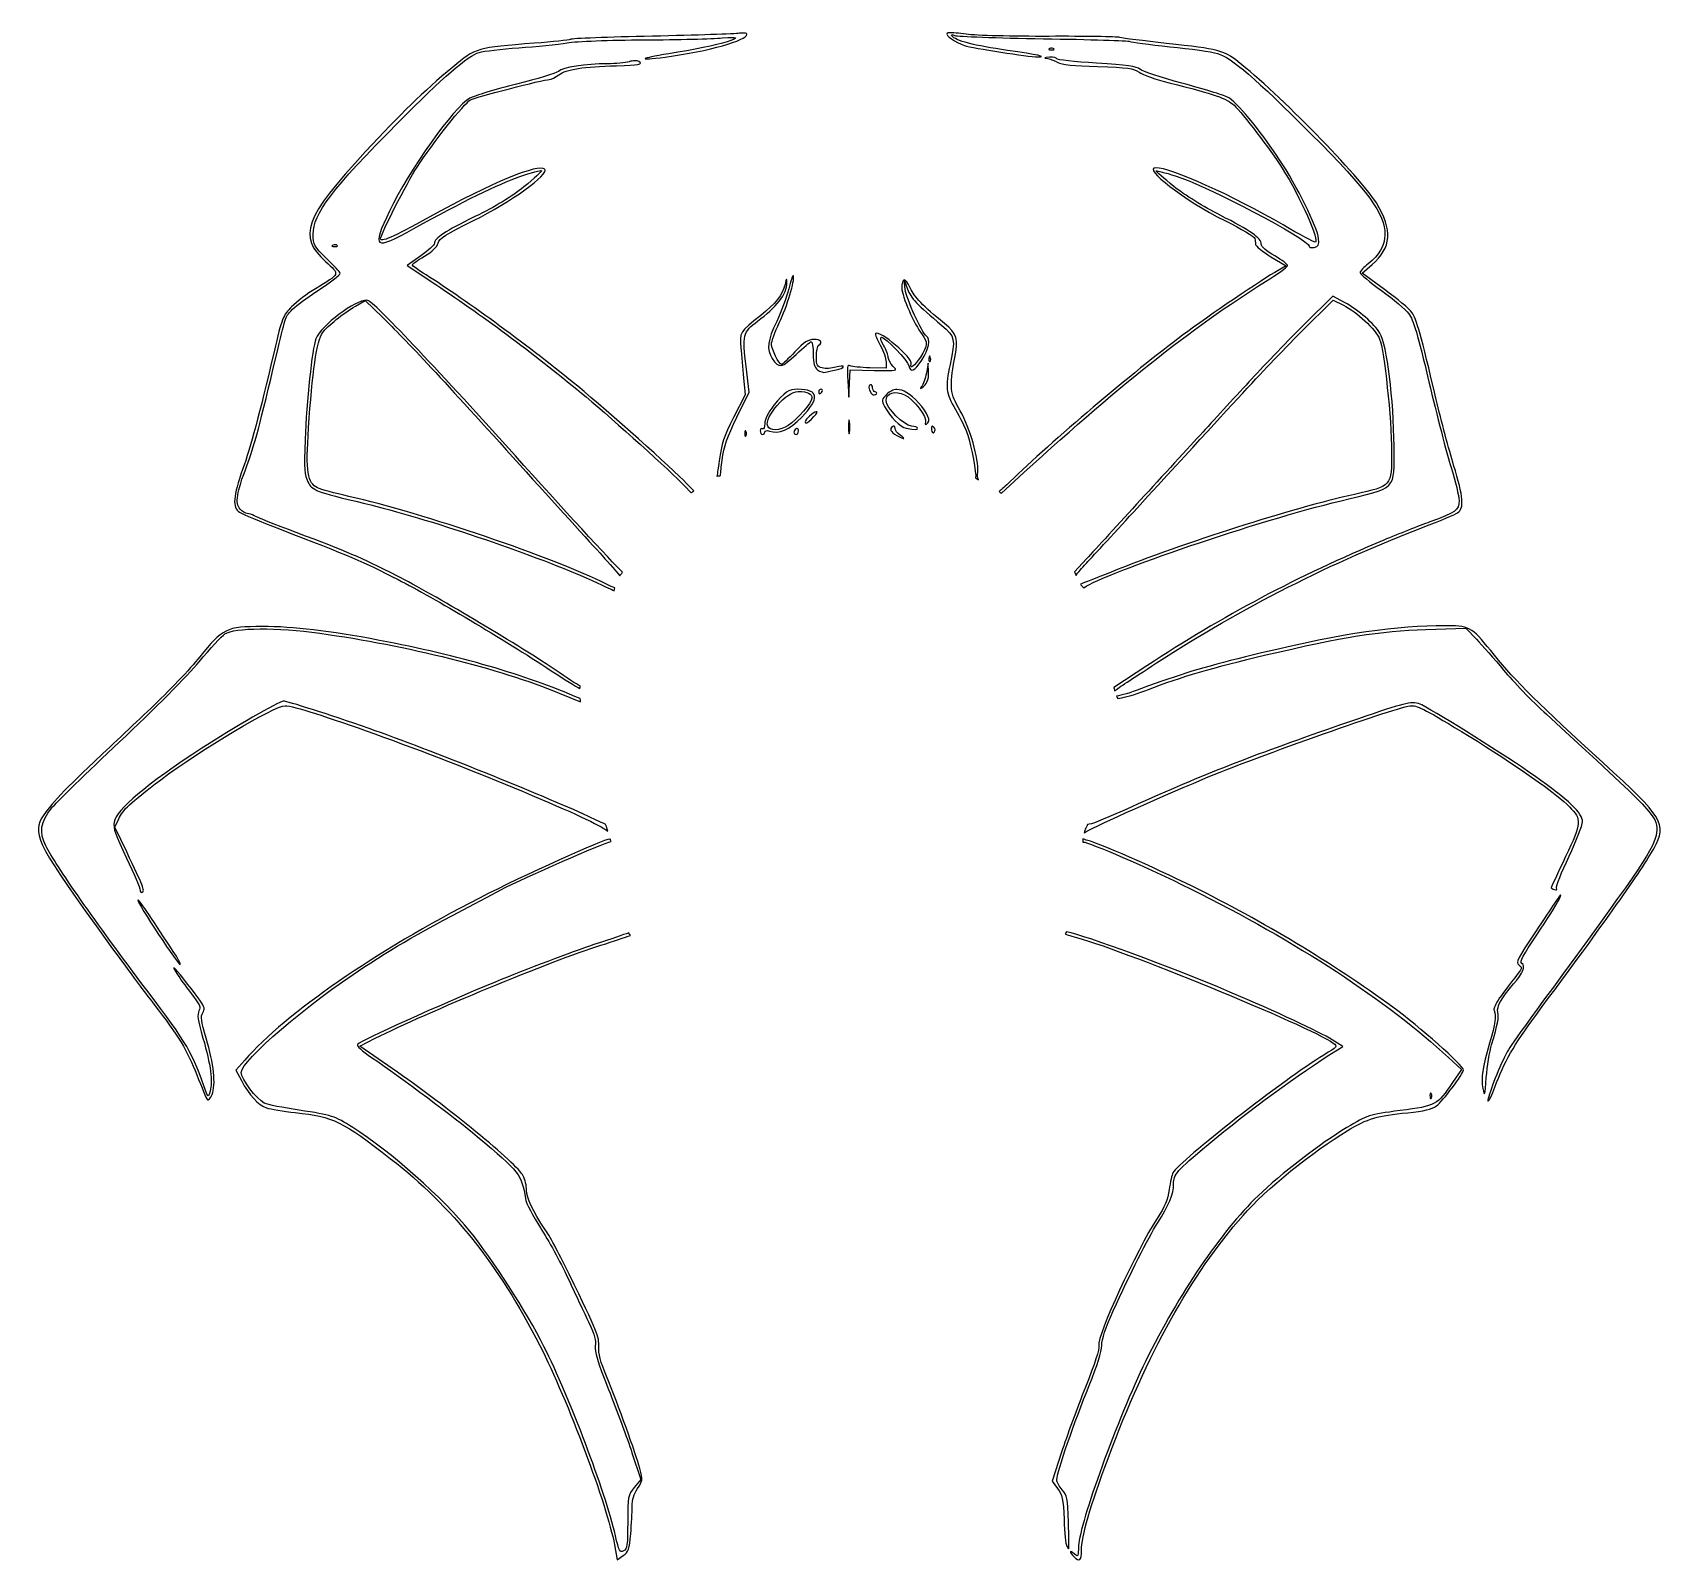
# Model space of a CAD drawing. Header units: millimetres. Extents: x -0.2 to 47.1, y -0.1 to 44.2.
import ezdxf

# ---------------------------------------------------------------- set-up
doc = ezdxf.new("R2010")
doc.units = ezdxf.units.MM
doc.layers.add('Capa_1', color=7, linetype='CONTINUOUS')

msp = doc.modelspace()

# ---------------------------------------------------------------- linework, layer by layer
at = {"layer": 'Capa_1', "color": 7}
for points in [[(20.363759, 44.152187)], [(26.343647, 44.157512)], [(29.326021, 43.714591)], [(17.255441, 43.349806)], [(29.250246, 43.452361)], [(8.59448, 38.027849)], [(21.642318, 37.025508)], [(21.834696, 37.141315)], [(25.045773, 37.010592)], [(9.502049, 36.424145)], [(25.775334, 34.808409)], [(21.967238, 33.85173)], [(21.982598, 33.787225)], [(22.64151, 33.852703)], [(24.073095, 33.983434)], [(22.502762, 33.198815)], [(20.446212, 32.651265)], [(21.948061, 32.716282)], [(23.453582, 32.964551)], [(24.742608, 32.78225)], [(25.851481, 32.782407)], [(40.767418, 27.013104)], [(16.540086, 20.847511)], [(30.213676, 20.861751)], [(2.889042, 19.078964)], [(44.034858, 19.226008)], [(40.267905, 13.499462)]]:
    msp.add_lwpolyline(points, close=True, dxfattribs=at)
for points in [[(11.063823, 37.710485), (10.668177, 37.431283), (11.5025, 36.87645)], [(35.654613, 37.683954), (36.095701, 37.418411), (35.86037, 37.286023)], [(38.944054, 36.732772), (38.288705, 37.206666), (38.579123, 37.456378)], [(25.04119, 37.02283), (25.04289, 37.00904)], [(25.04559, 37.01044), (25.04119, 37.02283)], [(25.075683, 36.740681), (25.04289, 37.00918)], [(25.04579, 37.01058), (25.14302, 36.74976)], [(9.172143, 36.253082), (9.4519, 36.418537), (9.952012, 35.936346)], [(36.53839, 35.517037), (37.451794, 36.429586), (37.74983, 36.284048)], [(37.446565, 36.5455), (36.631788, 35.738403)], [(37.782461, 36.36154), (37.446565, 36.5455)], [(24.522337, 34.638312), (24.522337, 34.459836), (24.051091, 34.471446)], [(25.742954, 34.604396), (25.687234, 34.319574)], [(25.750058, 34.336664), (25.742954, 34.604396)], [(20.402196, 34.179493), (20.443826, 33.689259), (20.110121, 33.034974)], [(20.209124, 33.040827), (20.566946, 33.765196), (20.471876, 34.5054)], [(23.416687, 34.098791), (23.448417, 33.624003), (23.468087, 34.016192), (23.487637, 34.408379), (24.175098, 34.396239)], [(24.837592, 33.844515), (24.837677, 33.844415)], [(18.695223, 31.055688), (18.887905, 30.854996)], [(18.964695, 30.910536), (18.762754, 31.118718)], [(27.853617, 30.840836), (28.236313, 31.192809)], [(30.323064, 28.95096), (29.971465, 28.571029)], [(6.471633, 26.989328), (6.471772, 26.989323)], [(40.135515, 26.905474), (41.288693, 26.943524), (41.597773, 26.623213)], [(32.068653, 25.854438), (31.111713, 25.223775)], [(15.066377, 25.0663), (15.682507, 24.813395)], [(7.086627, 24.832299), (7.086759, 24.832294)], [(31.222609, 24.909297), (31.346369, 24.930367)], [(39.807903, 24.785322), (39.807776, 24.785314)], [(2.556945, 20.475598), (2.217068, 21.184776), (2.327372, 21.430914)], [(29.742072, 18.162918), (29.742201, 18.162942)], [(10.235109, 14.212652), (9.303302, 14.856488), (9.747689, 15.082071)], [(37.577944, 14.749903), (37.733181, 14.846413), (37.428165, 15.037271)], [(5.971968, 14.45292), (5.716073, 14.16261), (5.874486, 13.860555)], [(40.787607, 14.529595), (41.163071, 14.181454), (40.906667, 13.803821)], [(17.172717, 3.099631), (17.430644, 2.325731), (17.239611, 2.092611)], [(29.598508, 3.112631), (29.328271, 2.277061), (29.484906, 2.066791)], [(16.664966, 0.437971), (16.744936, -0.000039), (16.919468, 0.125071)]]:
    msp.add_lwpolyline(points, dxfattribs=at)
for points in [[(17.763304, 44.060675), (16.494445, 44.033935), (15.42548, 43.992875), (15.387902, 43.969515)], [(17.535969, 43.955082), (18.501057, 43.959382), (19.510017, 43.983522), (19.778095, 44.008822)], [(20.281759, 44.143535), (20.165592, 44.124715), (19.032087, 44.087435), (17.763304, 44.060675)], [(18.133438, 43.458328), (19.413875, 43.630762), (20.492977, 43.933101), (20.492977, 44.119377)], [(19.778095, 44.008822), (20.780706, 44.103472), (19.685925, 43.778398), (18.236128, 43.550888)], [(20.363749, 44.152235), (20.338509, 44.151035), (20.310789, 44.148235), (20.281759, 44.143535)], [(20.492977, 44.119377), (20.492977, 44.143407), (20.439507, 44.155557), (20.363759, 44.152187)], [(26.287408, 44.147065), (26.227888, 44.087225), (26.522013, 43.88054), (26.791963, 43.792539)], [(26.343638, 44.157535), (26.312758, 44.156335), (26.293038, 44.152735), (26.287408, 44.147065)], [(26.839953, 44.117802), (26.628926, 44.146862), (26.436274, 44.161552), (26.343647, 44.157512)], [(26.428809, 44.066636), (26.399589, 44.114176), (26.426109, 44.118906), (26.510049, 44.081306)], [(28.031705, 43.649044), (27.088937, 43.783702), (26.510023, 43.93447), (26.428809, 44.066636)], [(26.510049, 44.081306), (26.578469, 44.050686), (27.731135, 44.008656), (29.071536, 43.987856)], [(29.235031, 44.056272), (28.192276, 44.051372), (27.123164, 44.078802), (26.839953, 44.117802)], [(29.071536, 43.987856), (30.411784, 43.967056), (31.537818, 43.931126), (31.573617, 43.907946)], [(31.281174, 44.024362), (31.191814, 44.046892), (30.270841, 44.061202), (29.235031, 44.056272)], [(32.635537, 43.852015), (31.980121, 43.924275), (31.370534, 44.001841), (31.281174, 44.024362)], [(10.415599, 41.572213), (11.699409, 42.866424), (12.433912, 43.50146), (12.752416, 43.592768)], [(14.348074, 43.856275), (12.714225, 43.737332), (12.638064, 43.715179), (11.987394, 43.168801)], [(12.752416, 43.592768), (12.881302, 43.629718), (13.396194, 43.689058), (13.896579, 43.724519)], [(13.896579, 43.724519), (14.396965, 43.759959), (15.025796, 43.8246), (15.293845, 43.868142)], [(15.387902, 43.969515), (15.350312, 43.946165), (14.882329, 43.895175), (14.348074, 43.856275)], [(15.293845, 43.868142), (15.577816, 43.914272), (16.513761, 43.950572), (17.535969, 43.955082)], [(18.236128, 43.550888), (17.379522, 43.416485), (17.301844, 43.346311), (18.133438, 43.458328)], [(26.791963, 43.792539), (27.020768, 43.717899), (28.655451, 43.46125), (28.901698, 43.46125)], [(28.901698, 43.46125), (29.199817, 43.46125), (28.912578, 43.52323), (28.031705, 43.649044)], [(29.254321, 43.701951), (29.202481, 43.681071), (29.217841, 43.665631), (29.293531, 43.662511)], [(29.326031, 43.714601), (29.303461, 43.715588), (29.277771, 43.711401), (29.254321, 43.701951)], [(29.293531, 43.662511), (29.362051, 43.659611), (29.400419, 43.675141), (29.378831, 43.696851)], [(29.378831, 43.696851), (29.368021, 43.707691), (29.348601, 43.713651), (29.326021, 43.714591)], [(31.573617, 43.907946), (31.609417, 43.884756), (32.129626, 43.817116), (32.729588, 43.757681)], [(34.702622, 43.3231), (34.271042, 43.657955), (34.176355, 43.682192), (32.635537, 43.852015)], [(32.729588, 43.757681), (33.329391, 43.698251), (33.949075, 43.610708), (34.106289, 43.563121)], [(34.106289, 43.563121), (34.516935, 43.438835), (35.202973, 42.849352), (36.811209, 41.238849)], [(11.987394, 43.168801), (11.125544, 42.445106), (10.481514, 41.820504), (9.468811, 40.72631)], [(15.042632, 43.044332), (14.981302, 42.988512), (14.435098, 42.821019), (13.828909, 42.672062)], [(16.464015, 43.263023), (15.827216, 43.259823), (15.167844, 43.158317), (15.042632, 43.044332)], [(15.059644, 42.94472), (15.258218, 43.101802), (15.782585, 43.184123), (16.723597, 43.20618)], [(17.089027, 43.323403), (16.977884, 43.291343), (16.696572, 43.264203), (16.464015, 43.263023)], [(16.723597, 43.20618), (17.36897, 43.2213), (17.506283, 43.24789), (17.371709, 43.331546)], [(17.255437, 43.349833), (17.204197, 43.348433), (17.144602, 43.339433), (17.089027, 43.323403)], [(17.371709, 43.331546), (17.349529, 43.345336), (17.306669, 43.351286), (17.255441, 43.349806)], [(29.250251, 43.452375), (29.078538, 43.445075), (29.068475, 43.437815), (29.196691, 43.413565)], [(29.196691, 43.413565), (29.283431, 43.397165), (29.415032, 43.345575), (29.489141, 43.29892)], [(29.461461, 43.406661), (29.461461, 43.436671), (29.366411, 43.457271), (29.250246, 43.452361)], [(30.604101, 43.281295), (29.975661, 43.320275), (29.461461, 43.376665), (29.461461, 43.406661)], [(29.489141, 43.29892), (29.578021, 43.24297), (29.969296, 43.20341), (30.63889, 43.182618)], [(31.865296, 43.102436), (31.771876, 43.187466), (31.504049, 43.225465), (30.604101, 43.281295)], [(30.63889, 43.182618), (31.52524, 43.155088), (31.677671, 43.134188), (31.841188, 43.017803)], [(33.078511, 42.702205), (32.476456, 42.862919), (31.930523, 43.043065), (31.865296, 43.102436)], [(38.703391, 39.237816), (38.25384, 39.975837), (35.840803, 42.439974), (34.702622, 43.3231)], [(13.828909, 42.672062), (13.222736, 42.52312), (12.617126, 42.340266), (12.483176, 42.265704)], [(12.498413, 42.218816), (12.64772, 42.299196), (14.616954, 42.806707), (14.781412, 42.807225)], [(14.781412, 42.807225), (14.839132, 42.807401), (14.964343, 42.869305), (15.059644, 42.94472)], [(31.841188, 43.017803), (31.94418, 42.944513), (32.335613, 42.807591), (32.710926, 42.713703)], [(32.710926, 42.713703), (34.054724, 42.377504), (34.360275, 42.271306), (34.586473, 42.061974)], [(34.400634, 42.298273), (34.27553, 42.359693), (33.680566, 42.541493), (33.078511, 42.702205)], [(12.483176, 42.265704), (12.015409, 42.005272), (10.73377, 40.206436), (10.158164, 39.002583)], [(10.955175, 40.272306), (11.40613, 40.966521), (12.324981, 42.12547), (12.498413, 42.218816)], [(35.906301, 40.487215), (35.313509, 41.382588), (34.656872, 42.17245), (34.400634, 42.298273)], [(34.586473, 42.061974), (34.838752, 41.828499), (35.632616, 40.792159), (35.981836, 40.240448)], [(7.950706, 38.33335), (7.951906, 38.926566), (8.481184, 39.62213), (10.415599, 41.572213)], [(36.811209, 41.238849), (38.495804, 39.551904), (38.950122, 38.930825), (38.949632, 38.315831)], [(9.468811, 40.72631), (7.696018, 38.81088), (7.498726, 38.270107), (8.308274, 37.544004)], [(9.899737, 38.20426), (9.899737, 38.328191), (10.660094, 39.818068), (10.955175, 40.272306)], [(14.652066, 40.211028), (14.47623, 40.38788), (13.135732, 39.834299), (11.31033, 38.831095)], [(12.589042, 38.729858), (13.655525, 39.257614), (14.790107, 40.072191), (14.652066, 40.211028)], [(13.928932, 40.000414), (14.256349, 40.112583), (14.539002, 40.18958), (14.556991, 40.171486)], [(32.327085, 40.258449), (31.920131, 40.258449), (33.148843, 39.314652), (34.319409, 38.728)], [(36.010775, 38.602122), (34.555248, 39.446976), (32.750613, 40.258449), (32.327085, 40.258449)], [(37.03333, 38.209415), (37.00537, 38.511899), (36.388185, 39.759359), (35.906301, 40.487215)], [(35.981836, 40.240448), (36.50112, 39.420075), (37.086646, 38.101419), (36.931668, 38.101419)], [(10.861875, 38.495754), (12.272727, 39.279553), (13.309811, 39.788333), (13.928932, 40.000414)], [(14.556991, 40.171486), (14.574991, 40.153396), (14.345968, 39.943269), (14.04812, 39.704614)], [(32.845592, 39.718549), (32.553812, 39.952279), (32.324678, 40.153282), (32.336469, 40.16512)], [(32.336469, 40.16512), (32.348259, 40.17698), (32.595786, 40.11342), (32.886463, 40.023923)], [(34.187515, 38.883611), (33.708528, 39.125591), (33.158733, 39.467702), (32.845592, 39.718549)], [(32.886463, 40.023923), (33.756833, 39.755912), (36.792486, 38.163929), (36.759663, 37.992643)], [(14.04812, 39.704614), (13.685253, 39.413847), (13.217125, 39.129761), (12.629276, 38.843641)], [(10.158164, 39.002583), (9.63637, 37.911258), (9.711934, 37.856903), (10.861875, 38.495754)], [(11.31033, 38.831095), (10.221171, 38.232515), (9.899737, 38.089694), (9.899737, 38.20426)], [(12.629276, 38.843641), (11.767106, 38.424021), (11.459471, 38.219635), (11.459471, 38.066671)], [(35.375472, 38.042426), (35.375472, 38.219917), (35.062226, 38.441728), (34.187515, 38.883611)], [(38.579123, 37.456378), (39.146232, 37.943897), (39.181516, 38.452629), (38.703391, 39.237816)], [(8.340008, 37.628256), (7.96665, 37.993415), (7.950117, 38.023496), (7.950706, 38.33335)], [(11.56521, 38.078254), (11.5991, 38.214128), (11.781582, 38.330294), (12.589042, 38.729858)], [(34.319409, 38.728), (34.793017, 38.490676), (35.184963, 38.259979), (35.190416, 38.215298)], [(36.931668, 38.101419), (36.899738, 38.101419), (36.485321, 38.326699), (36.010775, 38.602122)], [(38.949632, 38.315831), (38.949386, 38.014673), (38.778548, 37.718412), (38.467925, 37.480135)], [(8.52278, 38.015209), (8.47094, 37.994329), (8.48629, 37.978889), (8.56199, 37.975769)], [(8.59449, 38.027859), (8.57192, 38.028847), (8.54623, 38.024659), (8.52278, 38.015209)], [(8.56199, 37.975769), (8.63048, 37.972869), (8.668881, 37.988399), (8.64729, 38.010109)], [(8.64729, 38.010109), (8.63648, 38.020949), (8.61706, 38.026909), (8.59448, 38.027849)], [(11.459471, 38.066671), (11.459471, 38.024221), (11.281407, 37.863978), (11.063823, 37.710485)], [(11.168547, 37.696663), (11.401152, 37.83826), (11.538195, 37.970003), (11.56521, 38.078254)], [(35.190416, 38.215298), (35.195816, 38.170618), (35.203266, 38.092553), (35.206926, 38.041799)], [(35.206926, 38.041799), (35.210526, 37.991049), (35.412183, 37.829998), (35.654613, 37.683954)], [(35.766549, 37.708454), (35.524771, 37.845216), (35.375472, 37.972771), (35.375472, 38.042426)], [(36.759663, 37.992643), (36.752263, 37.954553), (36.814413, 37.937673), (36.900433, 37.954213)], [(36.900433, 37.954213), (37.032119, 37.979533), (37.051188, 38.016163), (37.03333, 38.209415)], [(8.308274, 37.544004), (8.731857, 37.16408), (8.743333, 37.1946), (8.015059, 36.757075)], [(8.729944, 37.209642), (8.729944, 37.230152), (8.554456, 37.41849), (8.340008, 37.628256)], [(11.216274, 37.158172), (10.993203, 37.299381), (10.811283, 37.429741), (10.811995, 37.447716)], [(10.811995, 37.447716), (10.812731, 37.465696), (10.973137, 37.577725), (11.168547, 37.696663)], [(35.499993, 36.966974), (35.836433, 37.177423), (36.122226, 37.380681), (36.134777, 37.418526)], [(36.134777, 37.418526), (36.147337, 37.456366), (35.981641, 37.58677), (35.766549, 37.708454)], [(38.467925, 37.480135), (38.339778, 37.381825), (38.235005, 37.267111), (38.235005, 37.225188)], [(7.928367, 36.598252), (8.462056, 36.951752), (8.729944, 37.156038), (8.729944, 37.209642)], [(15.602151, 33.936927), (14.282943, 35.024108), (12.381307, 36.420747), (11.216274, 37.158172)], [(20.804947, 35.820095), (21.338404, 36.204275), (21.667418, 36.631345), (21.655898, 36.924781)], [(21.600824, 36.883185), (21.530164, 36.585236), (21.314893, 36.3114), (20.895336, 35.985826)], [(21.433021, 35.771741), (21.661995, 36.250518), (21.886833, 37.000427), (21.841996, 37.135715)], [(21.642334, 37.02553), (21.634534, 37.01973), (21.622184, 36.97336), (21.600824, 36.883185)], [(21.655898, 36.924781), (21.653098, 36.996671), (21.649998, 37.031344), (21.642318, 37.025508)], [(21.834761, 37.141322), (21.813261, 37.132722), (21.760361, 36.975005), (21.707574, 36.756924)], [(21.841996, 37.135715), (21.840296, 37.140815), (21.837896, 37.142615), (21.834696, 37.141315)], [(25.04289, 37.00918), (25.00222, 37.00108), (24.97727, 36.92341), (24.97727, 36.772107)], [(25.04289, 37.00904), (25.043874, 37.00924), (25.04479, 37.01024), (25.04559, 37.01044)], [(25.223349, 36.779265), (25.152679, 36.938941), (25.090172, 37.015192), (25.045773, 37.010592)], [(28.236313, 31.192809), (31.179657, 33.900422), (33.333011, 35.61221), (35.499993, 36.966974)], [(35.86037, 37.286023), (35.420064, 37.038287), (33.850657, 35.973947), (33.100869, 35.414709)], [(38.235005, 37.225188), (38.235005, 37.183248), (38.513655, 36.948246), (38.854306, 36.703039)], [(7.310971, 36.123339), (7.394381, 36.214829), (7.672224, 36.428601), (7.928367, 36.598252)], [(8.015059, 36.757075), (7.782739, 36.617494), (7.473727, 36.383659), (7.328357, 36.237478)], [(9.502134, 36.424132), (9.180072, 36.441372), (8.176359, 35.699743), (8.028584, 35.308085)], [(9.556879, 36.410235), (9.541919, 36.418435), (9.523519, 36.423005), (9.502049, 36.424145)], [(13.8011, 31.924466), (11.748803, 34.2142), (9.794816, 36.279434), (9.556879, 36.410235)], [(11.5025, 36.87645), (12.973393, 35.898025), (14.414598, 34.820505), (15.846237, 33.628776)], [(21.707574, 36.756924), (21.647254, 36.507686), (21.489801, 36.083204), (21.358007, 35.813607)], [(24.97727, 36.772107), (24.97727, 36.551419), (25.341906, 35.72086), (25.562934, 35.43826)], [(25.690285, 35.389857), (25.560904, 35.470287), (25.109683, 36.462054), (25.075683, 36.740681)], [(25.14302, 36.74976), (25.24137, 36.485988), (25.411735, 36.305236), (26.137151, 35.695502)], [(26.208216, 35.757051), (25.588823, 36.256719), (25.340493, 36.514608), (25.223349, 36.779265)], [(38.854306, 36.703039), (39.194958, 36.45783), (39.549404, 36.157344), (39.641917, 36.03535)], [(39.729509, 36.075425), (39.658059, 36.176337), (39.304545, 36.472125), (38.944054, 36.732772)], [(7.328357, 36.237478), (7.075052, 35.982733), (7.053826, 35.928285), (6.818728, 34.92853)], [(6.879149, 34.800474), (7.144101, 35.927391), (7.150703, 35.947483), (7.310971, 36.123339)], [(8.220026, 35.483646), (8.382547, 35.693743), (8.808941, 36.038322), (9.172143, 36.253082)], [(9.952012, 35.936346), (10.607745, 35.304064), (11.760173, 34.066439), (13.931203, 31.663011)], [(20.895336, 35.985826), (20.30008, 35.52388), (20.275433, 35.483643), (20.321096, 35.047616)], [(37.74983, 36.284048), (38.130482, 36.098059), (38.682077, 35.582615), (38.798922, 35.303835)], [(38.807691, 35.46865), (38.64, 35.748644), (38.196351, 36.134988), (37.782461, 36.36154)], [(39.641917, 36.03535), (39.77405, 35.861129), (39.898957, 35.438516), (40.224536, 34.065093)], [(40.435632, 33.554553), (39.992142, 35.429221), (39.864655, 35.884548), (39.729509, 36.075425)], [(7.817652, 32.732335), (7.920126, 34.321359), (8.059768, 35.27649), (8.220026, 35.483646)], [(20.471876, 34.5054), (20.357578, 35.395149), (20.389286, 35.520748), (20.804947, 35.820095)], [(21.358007, 35.813607), (21.092, 35.270075), (21.060308, 35.002053), (21.231074, 34.739944)], [(21.208099, 35.148736), (21.207966, 35.232436), (21.309177, 35.512786), (21.433021, 35.771741)], [(24.216304, 35.462389), (24.197664, 35.443639), (24.258924, 35.290722), (24.352378, 35.122544)], [(25.250674, 34.57984), (25.306244, 34.747512), (24.332, 35.578753), (24.216304, 35.462389)], [(26.137151, 35.695502), (26.51714, 35.376102), (26.533532, 35.298732), (26.374514, 34.571665)], [(26.503206, 34.717729), (26.61872, 35.324838), (26.581476, 35.455938), (26.208216, 35.757051)], [(31.793042, 30.424092), (35.114803, 34.050864), (35.704925, 34.684263), (36.53839, 35.517037)], [(36.631788, 35.738403), (36.183573, 35.294491), (35.492262, 34.578306), (35.095452, 34.146931)], [(39.216156, 32.194296), (39.205396, 33.552998), (39.008241, 35.133776), (38.807691, 35.46865)], [(8.028584, 35.308085), (7.9209, 35.022645), (7.756482, 33.489979), (7.716457, 32.398596)], [(20.321096, 35.047616), (20.342866, 34.839765), (20.379336, 34.449104), (20.402196, 34.179493)], [(21.502199, 34.571691), (21.427739, 34.571691), (21.208344, 35.002173), (21.208099, 35.148736)], [(22.431468, 35.290699), (22.266582, 35.290699), (22.156594, 35.218749), (21.881851, 34.931194)], [(21.920061, 34.857906), (22.130662, 35.059931), (22.328122, 35.225326), (22.358863, 35.225326)], [(22.358863, 35.225326), (22.389603, 35.225326), (22.414713, 35.063961), (22.414713, 34.866841)], [(22.572616, 35.127287), (22.703321, 35.208527), (22.632346, 35.290699), (22.431468, 35.290699)], [(22.507626, 34.797785), (22.507626, 34.956738), (22.536866, 35.105068), (22.572616, 35.127287)], [(24.450794, 35.123548), (24.372414, 35.257169), (24.345351, 35.356153), (24.387204, 35.356153)], [(24.352378, 35.122544), (24.445838, 34.954384), (24.522337, 34.736469), (24.522337, 34.638312)], [(24.387204, 35.356153), (24.493565, 35.356153), (25.15577, 34.672774), (25.182177, 34.535777)], [(24.587248, 34.766595), (24.587248, 34.835025), (24.525818, 34.995666), (24.450794, 35.123548)], [(25.562934, 35.43826), (25.734131, 35.219374), (25.72606, 35.108156), (25.515074, 34.780912)], [(25.553579, 34.689229), (25.756858, 35.007832), (25.81615, 35.311617), (25.690285, 35.389857)], [(33.100869, 35.414709), (31.675154, 34.351206), (29.291042, 32.329276), (28.109146, 31.181078)], [(38.798922, 35.303835), (38.930041, 34.991002), (39.144812, 32.970606), (39.144812, 32.050288)], [(6.818728, 34.92853), (6.381468, 33.06909), (6.148591, 32.198521), (5.910399, 31.532255)], [(6.031751, 31.636166), (6.236493, 32.169378), (6.434213, 32.908009), (6.879149, 34.800474)], [(21.231074, 34.739944), (21.420902, 34.448566), (21.509141, 34.463707), (21.920061, 34.857906)], [(21.881851, 34.931194), (21.692957, 34.733467), (21.522169, 34.571691), (21.502199, 34.571691)], [(22.414713, 34.866841), (22.414713, 34.58696), (22.442713, 34.487332), (22.542406, 34.411971)], [(22.676954, 34.465981), (22.526379, 34.504001), (22.507626, 34.540861), (22.507626, 34.797785)], [(23.287496, 34.505291), (23.287496, 34.535021), (23.188186, 34.528691), (23.066888, 34.491261)], [(23.482437, 34.528256), (23.399127, 34.566856), (23.389557, 34.504486), (23.416687, 34.098791)], [(24.051091, 34.471446), (23.791948, 34.477946), (23.536053, 34.503406), (23.482437, 34.528256)], [(24.724842, 34.513182), (24.649142, 34.584112), (24.587248, 34.698151), (24.587248, 34.766595)], [(25.182177, 34.535777), (25.224197, 34.317755), (25.349671, 34.369664), (25.553579, 34.689229)], [(25.515074, 34.780912), (25.351907, 34.527838), (25.19352, 34.4074), (25.250674, 34.57984)], [(25.762254, 34.740493), (25.759454, 34.671583), (25.774814, 34.632981), (25.796404, 34.654703)], [(25.775314, 34.808403), (25.768414, 34.801503), (25.763794, 34.778543), (25.762254, 34.740493)], [(25.801604, 34.780069), (25.791244, 34.806129), (25.782174, 34.815289), (25.775334, 34.808409)], [(25.796404, 34.654703), (25.818004, 34.676423), (25.820374, 34.732883), (25.801604, 34.780069)], [(26.374514, 34.571665), (26.229152, 33.907043), (26.248347, 33.745413), (26.529498, 33.268076)], [(26.665932, 33.223918), (26.371424, 33.735516), (26.351383, 33.919783), (26.503206, 34.717729)], [(22.542406, 34.411971), (22.612616, 34.358891), (22.713967, 34.326771), (22.767583, 34.340601)], [(23.066888, 34.491261), (22.945587, 34.453821), (22.770118, 34.442461), (22.676954, 34.465981)], [(22.767583, 34.340601), (22.821203, 34.354441), (22.960111, 34.385001), (23.076281, 34.408521)], [(23.076281, 34.408521), (23.192448, 34.432041), (23.287496, 34.475561), (23.287496, 34.505291)], [(24.175098, 34.396239), (24.86231, 34.384209), (24.862438, 34.384259), (24.724842, 34.513182)], [(25.687234, 34.319574), (25.656614, 34.16295), (25.594544, 33.986452), (25.549261, 33.927385)], [(25.612081, 33.944475), (25.721531, 34.038395), (25.755438, 34.134789), (25.750058, 34.336664)], [(35.095452, 34.146931), (34.69864, 33.715541), (34.062689, 33.024278), (33.682191, 32.610862)], [(40.224536, 34.065093), (40.452496, 33.103471), (40.741569, 31.988325), (40.866811, 31.587242)], [(18.762754, 31.118718), (18.312981, 31.582651), (16.533336, 33.16952), (15.602151, 33.936927)], [(15.846237, 33.628776), (16.66861, 32.944209), (18.273951, 31.494315), (18.695223, 31.055688)], [(21.098134, 32.7825), (20.995172, 33.052356), (21.642036, 33.787225), (21.982598, 33.787225)], [(21.967238, 33.851715), (21.705967, 33.852915), (21.58095, 33.768545), (21.279394, 33.387651)], [(22.377735, 33.592281), (22.377735, 33.458485), (21.965318, 32.985099), (21.689384, 32.80216)], [(22.081984, 33.046418), (22.613051, 33.584803), (22.575264, 33.848762), (21.967238, 33.85173)], [(21.982598, 33.787225), (22.252211, 33.787225), (22.377735, 33.725315), (22.377735, 33.592281)], [(22.6415, 33.852703), (22.60365, 33.852703), (22.57271, 33.823293), (22.57271, 33.787333)], [(22.57271, 33.787333), (22.57271, 33.751393), (22.58563, 33.721963), (22.6014, 33.721963)], [(22.6014, 33.721963), (22.61717, 33.721963), (22.64811, 33.751373), (22.6702, 33.787333)], [(22.6702, 33.787333), (22.69228, 33.823293), (22.6794, 33.852703), (22.64151, 33.852703)], [(24.073164, 33.983431), (24.005584, 33.983431), (24.014554, 33.859438), (24.090044, 33.737167)], [(24.132375, 33.890754), (24.132375, 33.941684), (24.105675, 33.983434), (24.073095, 33.983434)], [(24.090044, 33.737167), (24.118314, 33.691637), (24.174494, 33.674997), (24.214945, 33.700147)], [(24.210445, 33.772027), (24.167525, 33.786407), (24.132375, 33.839827), (24.132375, 33.890754)], [(24.214945, 33.700147), (24.268675, 33.733547), (24.267675, 33.752927), (24.210445, 33.772027)], [(24.542304, 33.706282), (24.388953, 33.55189), (24.38537, 33.532946), (24.478074, 33.354692)], [(24.522291, 33.523436), (24.522291, 33.740704), (24.784181, 33.823424), (25.058072, 33.692719)], [(24.837677, 33.844415), (24.730993, 33.843922), (24.633246, 33.797725), (24.542304, 33.706282)], [(25.457149, 33.461648), (25.218252, 33.718504), (25.015242, 33.845204), (24.837592, 33.844515)], [(25.058072, 33.692719), (25.321106, 33.567106), (25.721715, 33.044275), (25.666201, 32.898769)], [(25.549261, 33.927385), (25.493131, 33.854145), (25.513161, 33.859535), (25.612081, 33.944475)], [(21.279394, 33.387651), (21.104324, 33.166517), (21.012962, 32.985398), (21.012962, 32.859628)], [(22.502764, 33.198816), (22.419394, 33.186536), (22.182766, 32.982423), (22.182766, 32.907357)], [(22.36352, 32.990597), (22.46278, 33.087147), (22.536962, 33.177558), (22.528022, 33.191415)], [(22.528022, 33.191415), (22.523522, 33.198415), (22.514682, 33.200515), (22.502762, 33.198815)], [(24.478074, 33.354692), (24.63413, 33.054614), (24.9309, 32.757177), (25.107276, 32.724154)], [(25.255661, 32.784382), (25.041708, 32.796892), (24.522291, 33.320412), (24.522291, 33.523436)], [(25.692861, 32.839919), (25.830531, 32.925499), (25.744271, 33.15296), (25.457149, 33.461648)], [(26.529498, 33.268076), (26.668356, 33.032324), (26.828937, 32.699297), (26.886431, 32.528002)], [(27.174678, 31.452694), (27.206568, 31.841272), (26.95234, 32.726401), (26.665932, 33.223918)], [(40.937902, 31.65898), (40.806729, 32.08818), (40.580719, 32.941248), (40.435632, 33.554553)], [(8.08002, 30.99826), (7.782609, 31.141329), (7.735229, 31.454415), (7.817652, 32.732335)], [(20.110121, 33.034974), (19.829241, 32.483986), (19.763856, 32.286363), (19.69607, 31.781431)], [(19.78149, 31.799793), (19.837, 32.209953), (19.925138, 32.465891), (20.209124, 33.040827)], [(20.446212, 32.651266), (20.439312, 32.644366), (20.434692, 32.621406), (20.433142, 32.583346)], [(20.472482, 32.622925), (20.462122, 32.648985), (20.453032, 32.658145), (20.446212, 32.651265)], [(20.947972, 32.708729), (20.912232, 32.730939), (20.882982, 32.703329), (20.882982, 32.647199)], [(20.882982, 32.647199), (20.882982, 32.591149), (20.912222, 32.545323), (20.947972, 32.545323)], [(21.012962, 32.859628), (21.012962, 32.748664), (20.985652, 32.685311), (20.947972, 32.708729)], [(21.012962, 32.615033), (21.012962, 32.656023), (21.068832, 32.666903), (21.148527, 32.641463)], [(21.689384, 32.80216), (21.455675, 32.647205), (21.153594, 32.637125), (21.098134, 32.7825)], [(21.148527, 32.641463), (21.432487, 32.550833), (21.713337, 32.672683), (22.081984, 33.046418)], [(21.922801, 32.708746), (21.887061, 32.686536), (21.857811, 32.640566), (21.857811, 32.606746)], [(21.948071, 32.716246), (21.940271, 32.716493), (21.931741, 32.714246), (21.922801, 32.708746)], [(21.922801, 32.545336), (21.958551, 32.545336), (21.987791, 32.591166), (21.987791, 32.647212)], [(21.987791, 32.647212), (21.987791, 32.689252), (21.971351, 32.715242), (21.948061, 32.716282)], [(22.182766, 32.907357), (22.182766, 32.847737), (22.246826, 32.877227), (22.36352, 32.990597)], [(23.43609, 32.774076), (23.4356, 32.594336), (23.44771, 32.513033), (23.46313, 32.593427)], [(23.45361, 32.964551), (23.44371, 32.979551), (23.43647, 32.908881), (23.43609, 32.774076)], [(23.464112, 32.920251), (23.460412, 32.945091), (23.456812, 32.959551), (23.453582, 32.964551)], [(23.46313, 32.593427), (23.47865, 32.673817), (23.48059, 32.820893), (23.464112, 32.920251)], [(24.717343, 32.774046), (24.606641, 32.705236), (24.644893, 32.618757), (24.831073, 32.517184)], [(24.742603, 32.782246), (24.734803, 32.782186), (24.726283, 32.779546), (24.717343, 32.774046)], [(24.782338, 32.72046), (24.782338, 32.75918), (24.765898, 32.78242), (24.742608, 32.78225)], [(24.928563, 32.523984), (24.848143, 32.580404), (24.782338, 32.668798), (24.782338, 32.72046)], [(25.107276, 32.724154), (25.377281, 32.673594), (25.432145, 32.674094), (25.432095, 32.725142)], [(25.432095, 32.725142), (25.43207, 32.752102), (25.352725, 32.778712), (25.255661, 32.784382)], [(25.666201, 32.898769), (25.644811, 32.842719), (25.656401, 32.817249), (25.692861, 32.839919)], [(25.851481, 32.782372), (25.837891, 32.776772), (25.834731, 32.745682), (25.839161, 32.686502)], [(25.839161, 32.686502), (25.846161, 32.594512), (25.871631, 32.568897), (25.913931, 32.611442)], [(25.868621, 32.779707), (25.861621, 32.783307), (25.856021, 32.784307), (25.851481, 32.782407)], [(25.903401, 32.751107), (25.889341, 32.765237), (25.877891, 32.774897), (25.868621, 32.779707)], [(25.913931, 32.611442), (25.956231, 32.653982), (25.952731, 32.701632), (25.903401, 32.751107)], [(7.716457, 32.398596), (7.684037, 31.514368), (7.693277, 31.375738), (7.798707, 31.173777)], [(20.433142, 32.583346), (20.430342, 32.514436), (20.445702, 32.475832), (20.467282, 32.497556)], [(20.467282, 32.497556), (20.488882, 32.519276), (20.491252, 32.575736), (20.472482, 32.622925)], [(20.947972, 32.545323), (20.983722, 32.545323), (21.012962, 32.576653), (21.012962, 32.615033)], [(21.857811, 32.606746), (21.857811, 32.572936), (21.887061, 32.545336), (21.922801, 32.545336)], [(24.831073, 32.517184), (25.063605, 32.390308), (25.11401, 32.393824), (24.928563, 32.523984)], [(26.886431, 32.528002), (26.989682, 32.220362), (27.138427, 31.388293), (27.111608, 31.285437)], [(33.682191, 32.610862), (33.301696, 32.197464), (32.492153, 31.314966), (31.883313, 30.649927)], [(37.650183, 30.618781), (39.322361, 31.017374), (39.226251, 30.920701), (39.216156, 32.194296)], [(16.898117, 28.56343), (16.57293, 28.87851), (15.11433, 30.459311), (13.8011, 31.924466)], [(19.69607, 31.781431), (19.6677, 31.570148), (19.64885, 31.435115), (19.6246, 31.337539)], [(19.7344, 31.353859), (19.7398, 31.451629), (19.75626, 31.613355), (19.78149, 31.799793)], [(39.144812, 32.050288), (39.144812, 31.046544), (39.148712, 31.05111), (38.072492, 30.810661)], [(5.910399, 31.532255), (5.632373, 30.754555), (5.609797, 30.434624), (5.822949, 30.294159)], [(5.839449, 30.38658), (5.687855, 30.555047), (5.735521, 30.864707), (6.031751, 31.636166)], [(13.931203, 31.663011), (14.905382, 30.584562), (15.97616, 29.404451), (16.310542, 29.04077)], [(19.6246, 31.337539), (19.6296, 31.338739), (19.63472, 31.339839), (19.63971, 31.340839)], [(19.63971, 31.340839), (19.67089, 31.347939), (19.70267, 31.350739), (19.7344, 31.353859)], [(27.111608, 31.285437), (27.130428, 31.272227), (27.150058, 31.260147), (27.169748, 31.248287)], [(27.191058, 31.235917), (27.167718, 31.289807), (27.166498, 31.352515), (27.174678, 31.452694)], [(27.169748, 31.248287), (27.176848, 31.244087), (27.183948, 31.239987), (27.191058, 31.235917)], [(40.866811, 31.587242), (40.992055, 31.186139), (41.094527, 30.755657), (41.094527, 30.630646)], [(41.054298, 30.27905), (41.250559, 30.408376), (41.223884, 30.722738), (40.937902, 31.65898)], [(7.798707, 31.173777), (7.930281, 30.921705), (7.993573, 30.89764), (9.444885, 30.549751)], [(8.987204, 30.751228), (8.577605, 30.844158), (8.169382, 30.955274), (8.08002, 30.99826)], [(16.431125, 28.217968), (14.889889, 28.986141), (11.135211, 30.263942), (8.987204, 30.751228)], [(18.887905, 30.854996), (18.893505, 30.859596), (18.899175, 30.864096), (18.904785, 30.868656)], [(18.904785, 30.868656), (18.923695, 30.884326), (18.943775, 30.898096), (18.964695, 30.910536)], [(28.109146, 31.181078), (27.981185, 31.056773), (27.86409, 30.95228), (27.792197, 30.895746)], [(27.792197, 30.895746), (27.802607, 30.888746), (27.813217, 30.880236), (27.823797, 30.869696)], [(27.823797, 30.869696), (27.833597, 30.859896), (27.843747, 30.850506), (27.853617, 30.840836)], [(38.072492, 30.810661), (36.227037, 30.398359), (33.162344, 29.420166), (31.036527, 28.565034)], [(5.822949, 30.294159), (5.904079, 30.240689), (6.423224, 30.023383), (6.976505, 29.811327)], [(6.043809, 30.257639), (5.995249, 30.257639), (5.903303, 30.315599), (5.839449, 30.38658)], [(9.444885, 30.549751), (11.228895, 30.12212), (14.246672, 29.105746), (15.846316, 28.393742)], [(30.238884, 28.110418), (30.883174, 28.54597), (35.320993, 30.063528), (37.650183, 30.618781)], [(30.315047, 28.820619), (30.533783, 29.053762), (31.198862, 29.775371), (31.793042, 30.424092)], [(31.883313, 30.649927), (31.274471, 29.984886), (30.57235, 29.220288), (30.323064, 28.95096)], [(40.155745, 29.898095), (40.574182, 30.057755), (40.978549, 30.229133), (41.054298, 30.27905)], [(41.094527, 30.630646), (41.094527, 30.353119), (41.004367, 30.287165), (40.249668, 30.013384)], [(6.244996, 30.191119), (6.182926, 30.227639), (6.092369, 30.257639), (6.043809, 30.257639)], [(7.462654, 29.708673), (6.855036, 29.937501), (6.307049, 30.154603), (6.244996, 30.191119)], [(6.976505, 29.811327), (8.994186, 29.038043), (9.403353, 28.863542), (10.405827, 28.348542)], [(32.343087, 25.935371), (34.844194, 27.552305), (37.383086, 28.840035), (40.155745, 29.898095)], [(40.249668, 30.013384), (39.945843, 29.90317), (39.346318, 29.666335), (38.91739, 29.487149)], [(10.387166, 28.446322), (9.265346, 29.013715), (8.973385, 29.139731), (7.462654, 29.708673)], [(38.91739, 29.487149), (36.418523, 28.443184), (34.257218, 27.296798), (32.068653, 25.854438)], [(16.310542, 29.04077), (16.531981, 28.799917), (16.718135, 28.584887), (16.821697, 28.45415)], [(14.920412, 25.757183), (13.772879, 26.526756), (11.402657, 27.932704), (10.387166, 28.446322)], [(15.846316, 28.393742), (16.329528, 28.178665), (16.581801, 28.06242), (16.65995, 28.021088)], [(16.821697, 28.45415), (16.829297, 28.46557), (16.836837, 28.47688), (16.844427, 28.48824)], [(16.844427, 28.48824), (16.861817, 28.51367), (16.879617, 28.53881), (16.898117, 28.56343)], [(29.971465, 28.571029), (29.979565, 28.555439), (29.987405, 28.539769), (29.995185, 28.524049)], [(29.995185, 28.524049), (30.003985, 28.506139), (30.012495, 28.488109), (30.020945, 28.470049)], [(30.020945, 28.470049), (30.079845, 28.558069), (30.176472, 28.672916), (30.315047, 28.820619)], [(31.036527, 28.565034), (30.558425, 28.37265), (30.247424, 28.252329), (30.143054, 28.215358)], [(10.405827, 28.348542), (11.466847, 27.803465), (13.436808, 26.631811), (14.838923, 25.712001)], [(16.674152, 28.113028), (16.619212, 28.128448), (16.545605, 28.160908), (16.431125, 28.217968)], [(16.65995, 28.021088), (16.66505, 28.050738), (16.66925, 28.080568), (16.67366, 28.110328)], [(16.67366, 28.110328), (16.67383, 28.111316), (16.673906, 28.112028), (16.674152, 28.113028)], [(30.143054, 28.215358), (30.162024, 28.190868), (30.182624, 28.167638), (30.204104, 28.145398)], [(30.204104, 28.145398), (30.220594, 28.128278), (30.212604, 28.136198), (30.227704, 28.121658)], [(30.227704, 28.121658), (30.231504, 28.117858), (30.235404, 28.114158), (30.238884, 28.110418)], [(6.471772, 26.989323), (5.437922, 26.989323), (5.330178, 26.936663), (4.669086, 26.109967)], [(5.399115, 26.777142), (5.676774, 26.960211), (6.910275, 26.968537), (8.145923, 26.795652)], [(9.866554, 26.590375), (8.395599, 26.871865), (7.396357, 26.989328), (6.471633, 26.989328)], [(40.437481, 27.009263), (39.002505, 26.987673), (37.437308, 26.733415), (34.920641, 26.113181)], [(40.767504, 27.013063), (40.671214, 27.012992), (40.56235, 27.011063), (40.437481, 27.009263)], [(42.121783, 26.157239), (41.499897, 26.927138), (41.441516, 27.013605), (40.767418, 27.013104)], [(4.65466, 25.972724), (4.968968, 26.352451), (5.304018, 26.714434), (5.399115, 26.777142)], [(8.145923, 26.795652), (10.679582, 26.441156), (13.330496, 25.778719), (15.066377, 25.0663)], [(15.677507, 24.904035), (14.040918, 25.608723), (12.200866, 26.143671), (9.866554, 26.590375)], [(35.505548, 26.166804), (37.764365, 26.698926), (38.778314, 26.860677), (40.135515, 26.905474)], [(41.597773, 26.623213), (41.767809, 26.447071), (42.122265, 26.043793), (42.385384, 25.727131)], [(4.669086, 26.109967), (4.396496, 25.769092), (3.759186, 25.099404), (3.253032, 24.621902)], [(34.920641, 26.113181), (33.685438, 25.80878), (33.020964, 25.606594), (31.912225, 25.197693)], [(32.109991, 25.169613), (33.055609, 25.536004), (33.977867, 25.806938), (35.505548, 26.166804)], [(45.261402, 23.050226), (43.444239, 24.70221), (42.709866, 25.428996), (42.121783, 26.157239)], [(2.352879, 23.656623), (3.352784, 24.59607), (4.324414, 25.573729), (4.65466, 25.972724)], [(14.838923, 25.712001), (15.229206, 25.455969), (15.547852, 25.258181), (15.666138, 25.194319)], [(15.684338, 25.269509), (15.549891, 25.321869), (15.326312, 25.485028), (14.920412, 25.757183)], [(31.132419, 25.129165), (31.264204, 25.233513), (31.565758, 25.432868), (32.343087, 25.935371)], [(42.385384, 25.727131), (42.648504, 25.410459), (43.206333, 24.836838), (43.625129, 24.452521)], [(15.666138, 25.194319), (15.667119, 25.202719), (15.668538, 25.211019), (15.670238, 25.219339)], [(15.670238, 25.219339), (15.674238, 25.239129), (15.678738, 25.252419), (15.684338, 25.269509)], [(31.111713, 25.223775), (31.111953, 25.222575), (31.112203, 25.221075), (31.112449, 25.219675)], [(31.112449, 25.219675), (31.116949, 25.194815), (31.122349, 25.172325), (31.127919, 25.147675)], [(31.127919, 25.147675), (31.129319, 25.141475), (31.130719, 25.135305), (31.132419, 25.129165)], [(31.912225, 25.197693), (31.565417, 25.069743), (31.330398, 24.997365), (31.188459, 24.974407)], [(31.346369, 24.930367), (31.489412, 24.954677), (31.833045, 25.062297), (32.109991, 25.169613)], [(3.253032, 24.621902), (2.746878, 24.144401), (2.010031, 23.449463), (1.61574, 23.077664)], [(3.540967, 22.558323), (4.691576, 23.431147), (6.826798, 24.701797), (7.141772, 24.701056)], [(7.086759, 24.832294), (6.971202, 24.832294), (5.618477, 24.050813), (4.733186, 23.472661)], [(9.574745, 24.036817), (8.386259, 24.453705), (7.202109, 24.832299), (7.086627, 24.832299)], [(7.141772, 24.701056), (7.584824, 24.700067), (11.310553, 23.355126), (14.02656, 22.2158)], [(15.682507, 24.813395), (15.680807, 24.843605), (15.679307, 24.873825), (15.677507, 24.904035)], [(31.188459, 24.974407), (31.198679, 24.952127), (31.210489, 24.930637), (31.222609, 24.909297)], [(33.685967, 22.576585), (35.248069, 23.23476), (39.410245, 24.701377), (39.716249, 24.701444)], [(39.807776, 24.785314), (39.556296, 24.798734), (39.060482, 24.630415), (37.292746, 24.013324)], [(39.716249, 24.701444), (39.911361, 24.701488), (40.142947, 24.57903), (41.38718, 23.817236)], [(40.016072, 24.721232), (39.948472, 24.756162), (39.891728, 24.780852), (39.807903, 24.785322)], [(43.28076, 22.668378), (42.467335, 23.241549), (40.566968, 24.436432), (40.016072, 24.721232)], [(43.625129, 24.452521), (46.744733, 21.589424), (46.813658, 21.517295), (46.813658, 21.105143)], [(0.381118, 21.734497), (0.513936, 21.89752), (1.401275, 22.762548), (2.352879, 23.656623)], [(15.896079, 21.503687), (14.574051, 22.121905), (11.345349, 23.415747), (9.574745, 24.036817)], [(37.292746, 24.013324), (34.800079, 23.143197), (33.714823, 22.712764), (31.394981, 21.6745)], [(41.38718, 23.817236), (42.65258, 23.042521), (43.968961, 22.11789), (44.286814, 21.780721)], [(4.733186, 23.472661), (3.11941, 22.418797), (2.261339, 21.694995), (2.193279, 21.330059)], [(1.61574, 23.077664), (0.683059, 22.198182), (0.237082, 21.716999), (0.086843, 21.428105)], [(46.744733, 20.598571), (47.119584, 21.267686), (46.99433, 21.474644), (45.261402, 23.050226)], [(2.327372, 21.430914), (2.444668, 21.692549), (2.645854, 21.879313), (3.540967, 22.558323)], [(30.252838, 21.028008), (30.414732, 21.144827), (32.176419, 21.940515), (33.685967, 22.576585)], [(44.669142, 21.338747), (44.669142, 21.590615), (44.275809, 21.967281), (43.28076, 22.668378)], [(14.02656, 22.2158), (15.474748, 21.608304), (16.21969, 21.261082), (16.473682, 21.072815)], [(44.286814, 21.780721), (44.651398, 21.393974), (44.646675, 21.331481), (44.177399, 20.338236)], [(0.086843, 21.428105), (-0.161932, 20.949759), (0.020423, 20.612815), (2.030045, 17.838291)], [(0.218772, 20.643856), (0.019688, 21.036764), (0.065964, 21.347666), (0.381118, 21.734497)], [(2.193279, 21.330059), (2.162259, 21.163776), (2.232599, 20.960163), (2.550339, 20.295972)], [(16.406982, 21.274765), (16.337232, 21.302225), (16.165275, 21.377813), (15.896079, 21.503687)], [(31.394981, 21.6745), (30.736925, 21.380001), (30.452648, 21.265378), (30.352488, 21.264568)], [(44.277175, 20.345257), (44.492702, 20.803867), (44.669142, 21.250997), (44.669142, 21.338747)], [(16.53334, 20.844982), (16.361185, 20.844982), (14.027326, 19.790072), (12.75927, 19.139122)], [(16.415782, 21.248085), (16.412382, 21.257185), (16.409482, 21.266095), (16.406982, 21.274765)], [(16.426842, 21.218465), (16.419242, 21.238675), (16.423142, 21.228795), (16.415782, 21.248085)], [(16.456802, 21.133705), (16.448002, 21.162325), (16.437442, 21.190495), (16.426842, 21.218465)], [(16.473682, 21.072815), (16.468482, 21.093215), (16.462602, 21.113495), (16.456802, 21.133705)], [(16.54014, 20.847482), (16.53774, 20.846987), (16.53604, 20.844982), (16.53334, 20.844982)], [(16.554676, 20.811121), (16.549576, 20.823151), (16.544776, 20.835311), (16.540086, 20.847511)], [(16.571056, 20.771801), (16.565556, 20.784871), (16.560106, 20.798011), (16.554676, 20.811121)], [(30.211425, 20.847362), (30.208825, 20.827132), (30.209225, 20.809952), (30.210934, 20.789792)], [(30.213625, 20.861782), (30.212887, 20.856982), (30.211925, 20.852182), (30.211425, 20.847362)], [(30.355205, 20.803411), (30.283145, 20.821181), (30.240238, 20.839751), (30.213676, 20.861751)], [(30.273788, 21.093758), (30.266188, 21.071358), (30.259838, 21.050388), (30.252838, 21.028008)], [(30.296638, 21.157978), (30.288638, 21.136678), (30.281058, 21.115308), (30.273788, 21.093758)], [(30.318478, 21.200488), (30.310978, 21.186388), (30.304038, 21.172078), (30.296638, 21.157978)], [(30.352488, 21.264568), (30.341558, 21.243008), (30.329968, 21.221758), (30.318478, 21.200488)], [(46.813658, 21.105143), (46.813658, 20.709952), (46.502416, 20.225327), (44.443964, 17.413453)], [(3.135542, 16.478015), (1.649193, 18.44818), (0.498678, 20.091394), (0.218772, 20.643856)], [(3.010344, 19.30861), (3.084504, 19.3547), (3.043114, 19.461164), (2.556945, 20.475598)], [(13.376685, 19.372466), (14.088596, 19.743995), (16.339256, 20.728354), (16.571056, 20.771801)], [(30.210934, 20.789792), (30.212134, 20.779282), (30.214134, 20.768962), (30.216334, 20.758632)], [(30.216334, 20.758632), (30.39433, 20.756332), (32.088088, 20.022896), (33.328451, 19.406914)], [(33.393447, 19.46931), (32.227378, 20.046677), (30.694475, 20.719761), (30.355205, 20.803411)], [(43.314019, 15.746658), (45.374073, 18.514381), (46.351462, 19.896575), (46.744733, 20.598571)], [(44.177399, 20.338236), (43.947419, 19.851473), (43.759285, 19.445911), (43.759285, 19.437048)], [(43.916435, 19.429898), (43.899325, 19.474738), (44.061745, 19.886646), (44.277175, 20.345257)], [(2.550339, 20.295972), (2.767917, 19.841146), (2.945984, 19.423846), (2.945984, 19.36874)], [(33.328451, 19.406914), (36.395908, 17.883684), (39.023374, 16.16559), (40.787607, 14.529595)], [(39.177481, 15.986098), (37.413291, 17.267598), (35.43965, 18.456221), (33.393447, 19.46931)], [(43.759285, 19.437048), (43.759285, 19.428248), (43.801675, 19.404568), (43.853475, 19.384578)], [(43.853475, 19.384578), (43.911385, 19.362218), (43.935565, 19.379778), (43.916435, 19.429898)], [(2.889119, 19.078938), (2.883819, 19.081638), (2.880919, 19.080138), (2.880919, 19.074238)], [(2.880919, 19.074238), (2.880919, 19.027128), (3.149673, 18.583251), (3.478135, 18.088027)], [(3.277202, 18.548132), (3.086471, 18.842533), (2.926161, 19.060606), (2.889042, 19.078964)], [(2.945984, 19.36874), (2.945984, 19.31362), (2.974904, 19.28659), (3.010344, 19.30861)], [(12.75927, 19.139122), (9.743007, 17.590733), (7.174392, 15.817318), (5.971968, 14.45292)], [(9.412347, 17.135133), (10.532634, 17.861412), (11.164051, 18.217708), (13.376685, 19.372466)], [(44.034871, 19.226008), (44.005171, 19.214498), (43.802887, 18.916915), (43.303743, 18.165112)], [(43.348027, 18.078557), (43.635942, 18.503595), (43.920433, 18.954404), (43.980148, 19.080215)], [(43.980148, 19.080215), (44.026258, 19.177365), (44.048358, 19.231238), (44.034858, 19.226008)], [(3.905514, 17.59307), (3.778004, 17.781802), (3.495179, 18.211686), (3.277202, 18.548132)], [(3.478135, 18.088027), (3.806594, 17.592801), (4.089278, 17.201614), (4.106319, 17.218755)], [(17.077775, 18.129896), (16.922267, 18.075946), (16.617163, 17.972214), (16.073743, 17.791585)], [(16.26869, 17.772062), (16.660342, 17.894709), (16.971606, 17.999198), (17.126115, 18.056246)], [(17.104685, 18.085226), (17.094885, 18.099756), (17.086025, 18.114706), (17.077775, 18.129896)], [(17.126115, 18.056246), (17.118815, 18.065746), (17.111725, 18.075516), (17.104685, 18.085226)], [(29.742201, 18.162942), (29.727901, 18.142592), (29.714051, 18.121992), (29.701071, 18.100762)], [(29.701071, 18.100762), (29.753391, 18.079572), (29.818574, 18.057692), (29.891976, 18.039102)], [(34.46559, 16.420671), (32.631852, 17.195418), (30.337556, 18.034138), (29.742072, 18.162918)], [(29.891976, 18.039102), (31.253023, 17.694437), (36.736131, 15.449978), (37.455721, 14.942967)], [(43.303743, 18.165112), (42.785357, 17.384315), (42.730128, 17.273632), (42.82394, 17.204304)], [(42.914427, 17.249881), (42.844447, 17.293381), (42.940567, 17.477063), (43.348027, 18.078557)], [(2.030045, 17.838291), (2.511741, 17.173253), (3.100655, 16.379012), (3.338584, 16.073449)], [(4.106319, 17.218755), (4.123359, 17.235895), (4.033039, 17.404319), (3.905514, 17.59307)], [(9.747689, 15.082071), (11.222412, 15.830397), (14.860757, 17.331188), (16.26869, 17.772062)], [(16.073743, 17.791585), (15.412526, 17.571795), (14.125629, 17.083971), (13.214222, 16.70758)], [(3.965761, 17.086599), (3.799409, 17.26534), (4.110346, 16.778722), (4.396568, 16.4124)], [(4.691052, 16.157964), (4.548703, 16.36456), (4.084151, 16.959367), (3.965761, 17.086599)], [(5.870693, 14.097725), (5.869956, 14.435675), (7.795055, 16.086653), (9.412347, 17.135133)], [(44.443964, 17.413453), (42.566402, 14.848675), (42.563811, 14.844826), (42.400107, 14.518776)], [(42.671481, 16.653431), (42.942569, 16.971684), (43.027395, 17.179658), (42.914427, 17.249881)], [(42.82394, 17.204304), (42.92123, 17.132424), (42.9208, 17.113104), (42.80844, 16.969911)], [(13.214222, 16.70758), (11.584675, 16.034644), (9.349523, 15.023184), (9.233001, 14.905971)], [(42.80844, 16.969911), (42.227686, 16.22438), (42.067878, 15.97667), (42.107903, 15.882715)], [(42.216935, 15.835863), (42.184565, 16.006163), (42.306035, 16.224641), (42.671481, 16.653431)], [(4.865964, 13.491544), (4.441865, 14.704213), (4.336264, 14.88644), (3.135542, 16.478015)], [(4.396568, 16.4124), (4.673608, 16.057851), (4.711988, 15.975838), (4.64853, 15.873652)], [(4.756162, 15.820928), (4.822312, 15.92747), (4.811622, 15.983003), (4.691052, 16.157964)], [(37.428165, 15.037271), (37.053305, 15.271873), (35.807241, 15.85387), (34.46559, 16.420671)], [(3.338584, 16.073449), (4.054028, 15.154651), (4.315827, 14.724246), (4.584169, 14.026084)], [(4.64853, 15.873652), (4.58895, 15.777702), (4.61237, 15.618028), (4.763149, 15.091067)], [(4.859611, 15.08264), (4.70905, 15.585944), (4.690874, 15.715779), (4.756162, 15.820928)], [(41.22464, 14.166614), (41.22464, 14.291785), (39.948174, 15.426317), (39.177481, 15.986098)], [(42.107903, 15.882715), (42.176183, 15.722463), (42.147913, 15.517146), (41.977927, 14.939653)], [(42.036185, 14.896887), (42.219962, 15.51293), (42.249315, 15.665519), (42.216935, 15.835863)], [(42.134185, 13.671335), (42.389781, 14.380995), (42.687772, 14.905358), (43.314019, 15.746658)], [(4.763149, 15.091067), (4.986961, 14.308913), (5.05219, 13.82667), (4.970808, 13.556914)], [(5.025003, 13.457209), (5.141347, 13.739677), (5.079413, 14.347883), (4.859611, 15.08264)], [(9.233001, 14.905971), (9.197121, 14.869891), (9.359032, 14.720297), (9.641721, 14.528339)], [(33.842464, 12.014935), (35.025967, 13.007041), (36.440223, 14.042674), (37.577944, 14.749903)], [(37.455721, 14.942967), (37.589402, 14.848797), (37.581377, 14.838733), (37.183071, 14.596995)], [(41.977927, 14.939653), (41.765836, 14.219158), (41.726416, 13.949489), (41.786639, 13.630704)], [(41.883359, 13.9491), (41.908459, 14.272624), (41.977199, 14.699173), (42.036185, 14.896887)], [(9.641721, 14.528339), (10.546362, 13.91403), (12.018992, 12.813664), (12.694308, 12.247347)], [(14.026818, 11.10503), (13.844442, 11.459745), (11.829068, 13.11148), (10.235109, 14.212652)], [(37.183071, 14.596995), (36.055864, 13.912784), (33.019132, 11.543941), (32.819153, 11.192806)], [(42.400107, 14.518776), (42.185114, 14.090584), (41.879508, 13.262806), (41.936425, 13.262806)], [(4.584169, 14.026084), (4.7248, 13.66019), (4.862804, 13.337058), (4.890835, 13.308097)], [(6.537469, 13.210964), (6.311445, 13.320359), (5.871086, 13.905917), (5.870693, 14.097725)], [(5.874486, 13.860555), (6.096342, 13.437465), (6.361128, 13.151491), (6.604723, 13.071968)], [(40.906667, 13.803821), (40.456853, 13.141134), (40.442334, 13.133339), (39.394401, 12.993146)], [(40.441342, 13.129464), (40.618508, 13.256328), (41.22464, 14.058921), (41.22464, 14.166614)], [(41.786639, 13.630704), (41.832959, 13.385562), (41.841939, 13.414963), (41.883359, 13.9491)], [(4.970808, 13.556914), (4.918158, 13.382384), (4.906638, 13.375211), (4.865964, 13.491544)], [(4.890835, 13.308097), (4.918865, 13.279137), (4.979295, 13.346227), (5.025003, 13.457209)], [(40.254835, 13.431545), (40.252035, 13.362635), (40.267395, 13.324035), (40.288975, 13.345755)], [(40.267905, 13.499465), (40.261005, 13.492565), (40.256375, 13.469625), (40.254835, 13.431545)], [(40.294175, 13.471122), (40.283815, 13.497192), (40.274745, 13.506342), (40.267905, 13.499462)], [(40.288975, 13.345755), (40.310575, 13.367475), (40.312955, 13.423935), (40.294175, 13.471122)], [(41.936425, 13.262806), (41.964245, 13.262806), (42.053265, 13.446658), (42.134185, 13.671335)], [(7.54226, 13.00351), (7.085635, 13.07113), (6.63344, 13.164507), (6.537469, 13.210964)], [(6.604723, 13.071968), (6.71909, 13.034618), (7.090625, 12.973068), (7.430162, 12.93511)], [(7.430162, 12.93511), (8.546577, 12.810324), (8.795273, 12.690152), (10.191948, 11.600883)], [(9.094256, 12.505616), (8.575865, 12.836703), (8.49596, 12.862292), (7.54226, 13.00351)], [(39.394401, 12.993146), (38.466307, 12.86898), (38.464803, 12.868521), (37.846594, 12.499975)], [(37.85777, 12.408539), (38.471277, 12.771735), (38.713788, 12.843881), (39.616538, 12.931456)], [(39.616538, 12.931456), (40.084897, 12.976876), (40.300478, 13.028586), (40.441342, 13.129464)], [(12.483845, 9.504335), (11.723797, 10.44763), (10.189502, 11.806139), (9.094256, 12.505616)], [(34.847833, 9.961837), (35.483009, 10.689477), (36.901281, 11.842317), (37.85777, 12.408539)], [(37.846594, 12.499975), (37.115848, 12.06439), (35.915027, 11.14052), (35.283711, 10.528316)], [(12.694308, 12.247347), (13.933399, 11.208259), (13.982589, 11.14484), (14.089417, 10.449057)], [(32.839577, 10.86914), (32.841277, 11.153474), (32.913417, 11.236123), (33.842464, 12.014935)], [(10.191948, 11.600883), (11.986937, 10.200988), (13.297504, 8.560816), (14.504713, 6.20333)], [(14.124048, 10.693692), (14.124048, 10.81595), (14.080258, 11.001083), (14.026818, 11.10503)], [(32.819153, 11.192806), (32.789313, 11.140406), (32.740263, 10.921983), (32.71012, 10.707552)], [(14.089417, 10.449057), (14.108987, 10.321578), (14.305693, 9.939164), (14.526569, 9.599316)], [(14.672775, 9.536919), (14.287448, 10.110759), (14.124048, 10.45517), (14.124048, 10.693692)], [(35.283711, 10.528316), (34.191584, 9.469217), (32.994563, 7.708444), (32.02613, 5.736663)], [(32.71012, 10.707552), (32.66857, 10.411902), (32.585115, 10.210515), (32.364865, 9.874282)], [(32.372085, 9.73305), (32.702796, 10.252267), (32.837857, 10.580552), (32.839577, 10.86914)], [(30.943661, 2.935151), (32.079611, 5.973824), (33.328057, 8.220647), (34.847833, 9.961837)], [(14.62557, 6.170235), (14.126388, 7.160091), (13.158191, 8.667399), (12.483845, 9.504335)], [(14.526569, 9.599316), (14.747446, 9.259454), (15.100738, 8.613712), (15.311644, 8.16436)], [(15.357827, 8.262312), (15.113849, 8.765571), (14.805526, 9.339193), (14.672775, 9.536919)], [(32.364865, 9.874282), (31.761442, 8.953114), (30.621904, 6.47575), (30.674638, 6.199825)], [(31.094135, 7.201962), (31.577356, 8.266747), (32.109398, 9.320605), (32.372085, 9.73305)], [(15.311644, 8.16436), (15.522567, 7.714995), (15.797938, 7.130226), (15.923454, 6.864985)], [(16.209668, 6.162986), (16.226938, 6.45057), (16.179928, 6.566468), (15.357827, 8.262312)], [(30.761317, 6.201194), (30.761317, 6.383611), (30.86686, 6.701153), (31.094135, 7.201962)], [(15.923454, 6.864985), (16.092945, 6.506803), (16.141499, 6.332043), (16.112458, 6.185934)], [(14.504713, 6.20333), (15.314794, 4.621335), (16.458595, 1.568751), (16.664966, 0.437971)], [(16.693171, 0.700041), (16.388834, 2.000681), (15.375136, 4.683815), (14.62557, 6.170235)], [(16.112458, 6.185934), (16.082668, 6.0361), (16.173708, 5.736973), (16.494142, 4.93137)], [(16.433195, 5.313247), (16.264566, 5.721607), (16.198303, 5.97377), (16.209668, 6.162986)], [(30.674638, 6.199825), (30.695758, 6.089301), (30.565014, 5.680713), (30.287623, 4.990579)], [(30.395246, 5.039186), (30.635149, 5.625653), (30.761317, 6.026061), (30.761317, 6.201194)], [(32.02613, 5.736663), (31.233729, 4.123186), (30.118665, 1.054641), (30.092957, 0.416861)], [(17.396736, 2.645171), (17.28781, 3.064711), (16.772218, 4.492271), (16.433195, 5.313247)], [(16.494142, 4.93137), (16.725541, 4.349601), (17.031051, 3.525141), (17.172717, 3.099631)], [(29.461537, 2.320431), (29.461537, 2.514511), (29.979601, 4.022694), (30.395246, 5.039186)], [(30.287623, 4.990579), (30.057215, 4.417359), (29.747129, 3.572061), (29.598508, 3.112631)], [(30.176612, 0.271551), (30.176853, 0.679741), (30.433141, 1.569421), (30.943661, 2.935151)], [(17.333646, 2.060471), (17.483407, 2.282141), (17.4857, 2.302521), (17.396736, 2.645171)], [(17.239611, 2.092611), (17.052244, 1.863991), (17.048579, 1.844821), (17.048579, 1.092351)], [(17.178536, 1.543041), (17.178536, 1.738501), (17.228156, 1.904331), (17.333646, 2.060471)], [(29.61893, 2.023611), (29.53237, 2.115411), (29.461537, 2.249001), (29.461537, 2.320431)], [(29.484906, 2.066791), (29.621484, 1.883481), (29.645261, 1.768021), (29.670352, 1.165861)], [(29.797652, 1.088461), (29.777982, 1.796351), (29.763952, 1.869711), (29.61893, 2.023611)], [(17.136266, 0.752671), (17.159506, 1.029111), (17.178536, 1.384781), (17.178536, 1.543041)], [(17.048579, 1.092351), (17.048579, 0.415781), (17.034549, 0.317591), (16.929644, 0.261131)], [(29.670352, 1.165861), (29.686172, 0.785981), (29.720502, 0.440371), (29.746642, 0.397831)], [(29.806552, 0.320431), (29.813452, 0.320381), (29.809352, 0.666001), (29.797652, 1.088461)], [(16.929644, 0.261131), (16.822864, 0.203631), (16.798687, 0.248431), (16.693171, 0.700041)], [(16.919468, 0.125071), (17.074655, 0.236211), (17.098713, 0.305841), (17.136266, 0.752671)], [(29.746642, 0.397831), (29.772782, 0.355331), (29.799722, 0.320531), (29.806552, 0.320431)], [(29.965262, 0.172891), (29.823903, 0.300361), (29.814132, 0.236691), (29.953592, 0.096391)], [(29.953592, 0.096391), (30.118568, -0.069539), (30.176416, -0.024059), (30.176612, 0.271551)], [(30.092957, 0.416861), (30.079877, 0.091701), (30.071977, 0.076661), (29.965262, 0.172891)]]:
    msp.add_open_spline(points, degree=3, dxfattribs=at)

doc.saveas('drawing.dxf')
